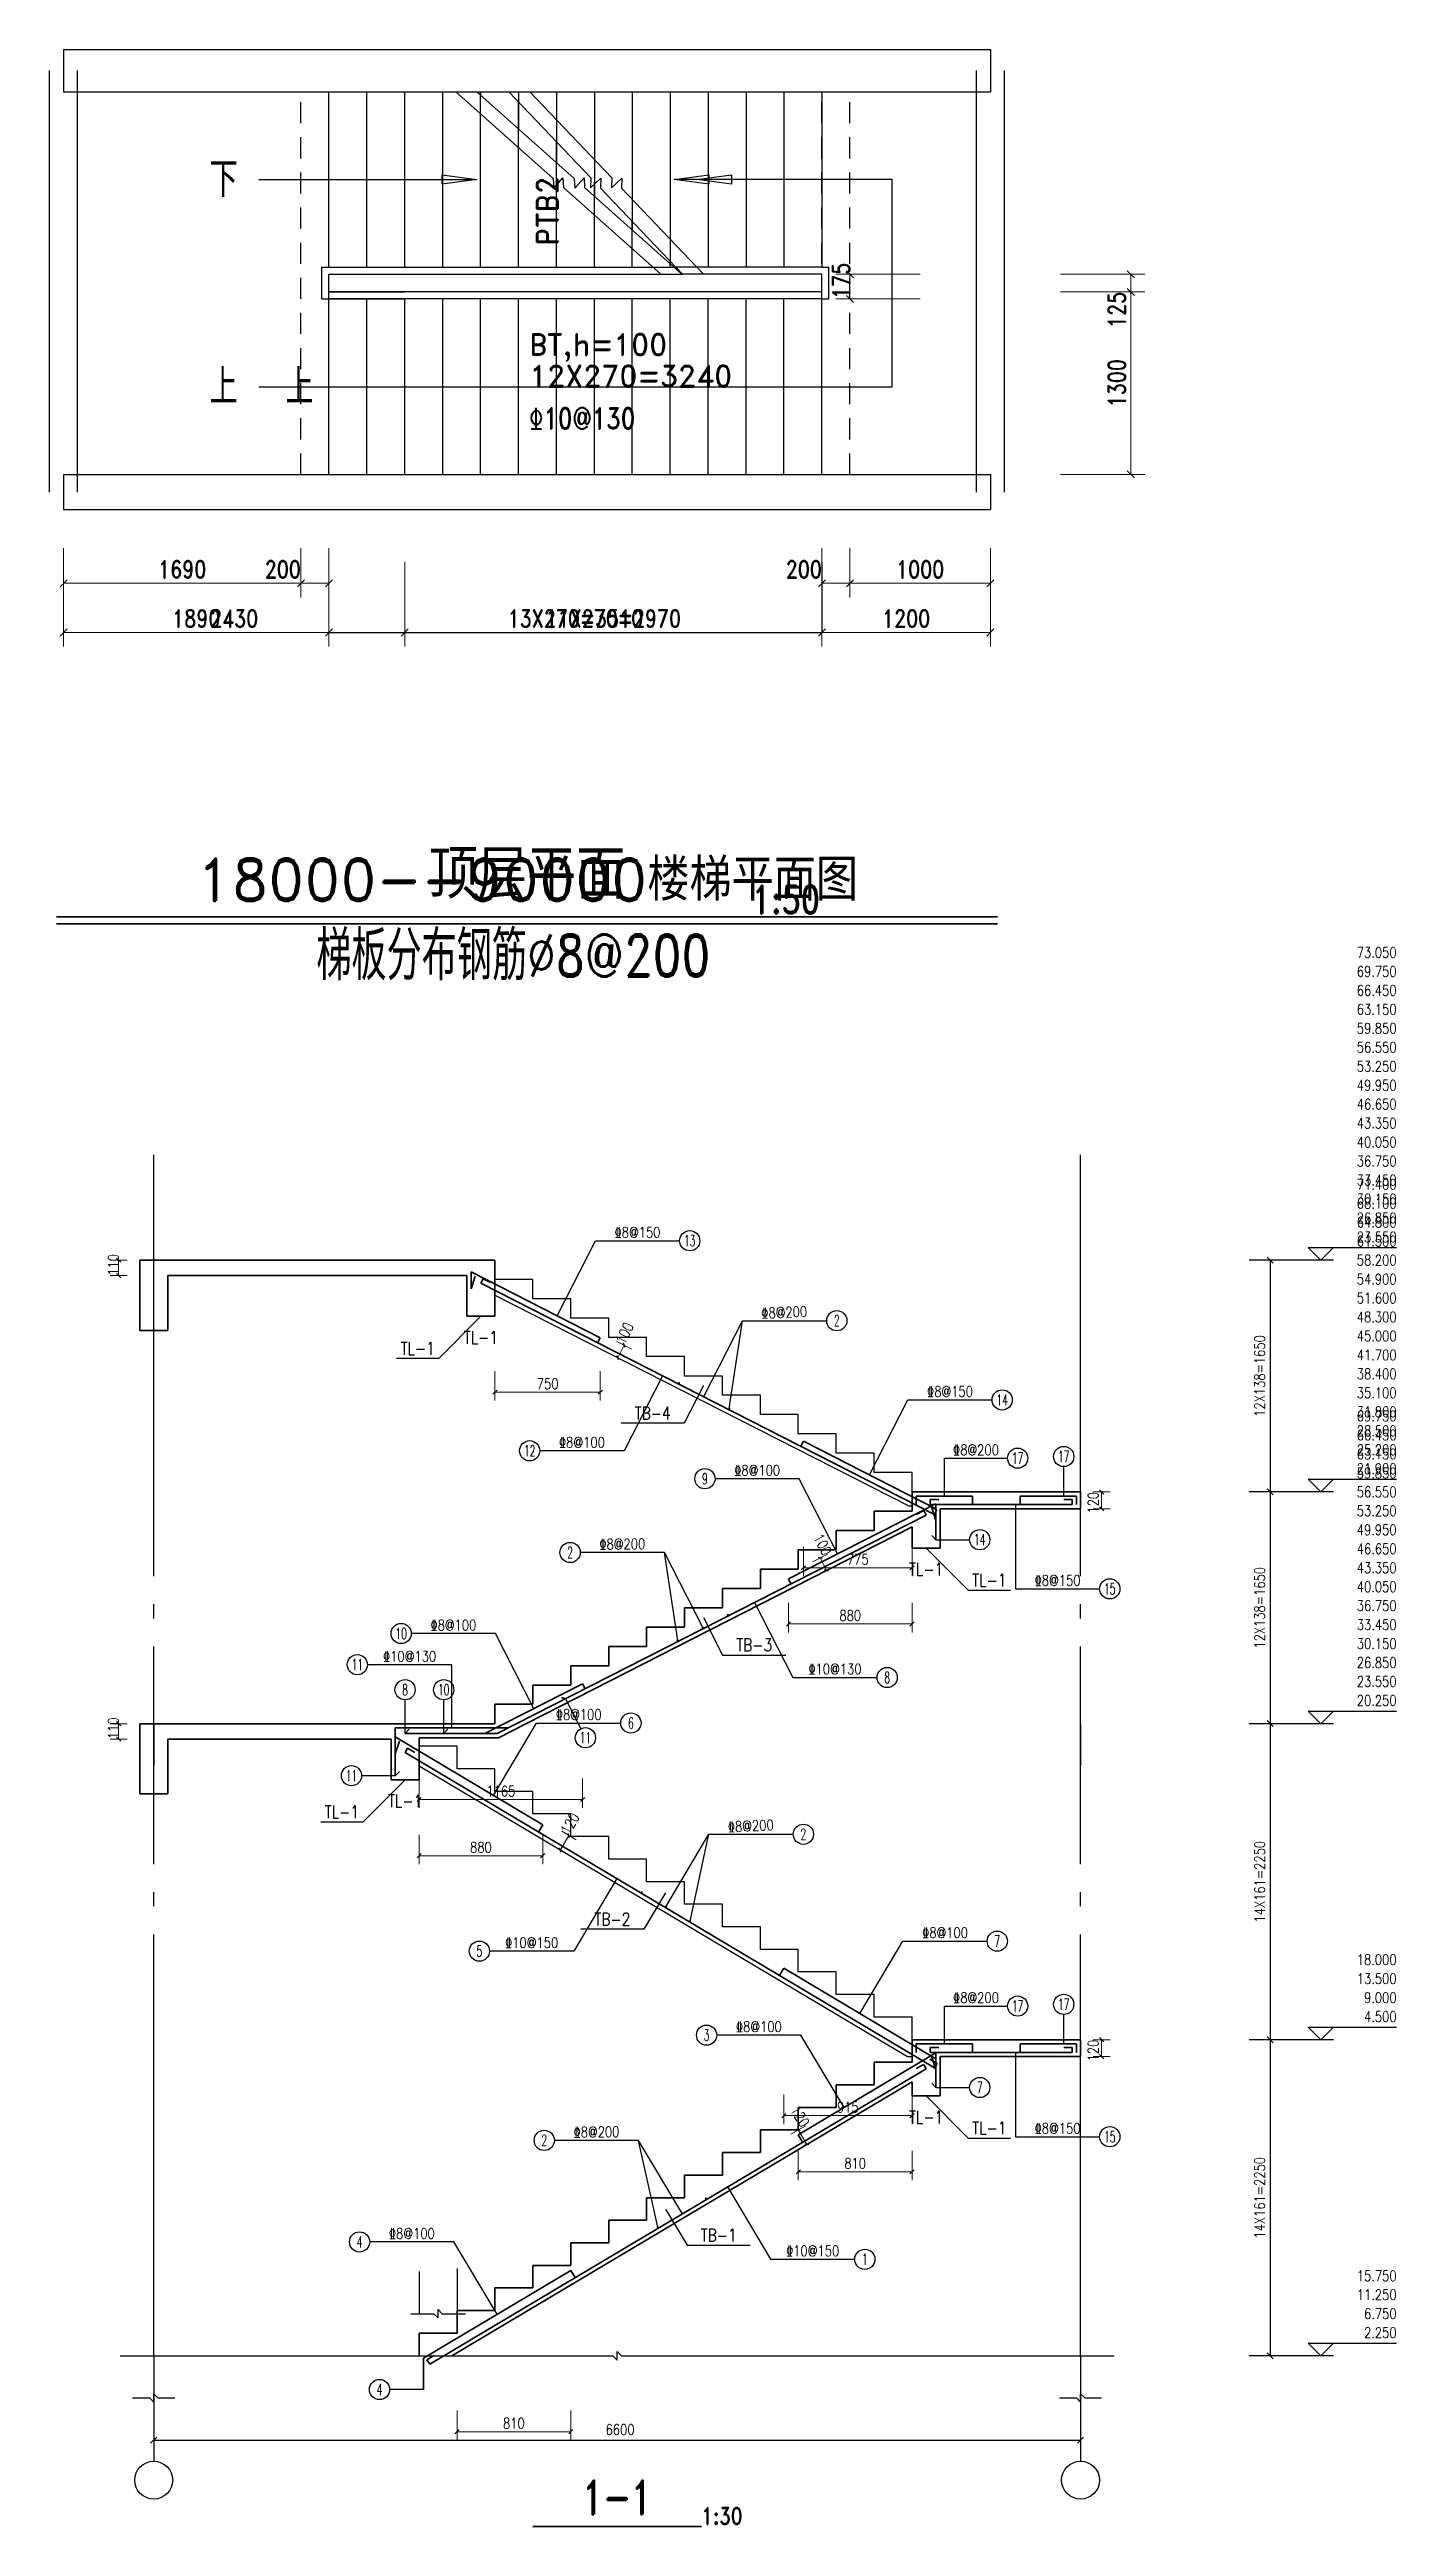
# Model space of a CAD drawing. Header units: millimetres. Extents: x -14156 to 29928, y -5971 to 19239.
# Drawn here: x 20336 to 29928, y 1270 to 18903 of the extents above; entities that cross this region are included whole.
import ezdxf
from ezdxf.enums import TextEntityAlignment as Align

# ---------------------------------------------------------------- set-up
doc = ezdxf.new("R2010")
doc.units = ezdxf.units.MM
doc.linetypes.add('线型3', pattern=[500, 150, -100, 150, -100])
for name, color, linetype, lineweight in [('中文说明', 9, 'Continuous', 60), ('名称', 9, 'Continuous', 25), ('墙', 3, 'Continuous', 25), ('尺寸线', 9, 'Continuous', 9), ('层301', 9, 'Continuous', 25), ('梁', 4, 'Continuous', 25), ('楼梯', 6, '线型3', 25), ('楼梯板', 4, 'Continuous', 25), ('注释符号', 7, 'Continuous', 25), ('轴线', 9, 'Continuous', 25), ('钢筋', 1, 'Continuous', 35), ('钢筋标注', 9, 'Continuous', 25)]:
    doc.layers.add(name, color=color, linetype=linetype, lineweight=lineweight)
doc.styles.add('hztxt', font='romand_pkpm', dxfattribs={"bigfont": 'hztxt'})

msp = doc.modelspace()

# ---------------------------------------------------------------- texts
at = {"layer": '中文说明', "color": 7, "style": 'hztxt', "width": 0.8}
for s, p in [('下', (21576, 17978)), ('下', (21576, 17978)), ('上', (21576, 16503)), ('上', (22116, 16503))]:
    msp.add_text(s, height=250, dxfattribs=at).set_placement(p, align=Align.MIDDLE_CENTER)
at = {"layer": '中文说明', "style": 'hztxt', "width": 0.8}
msp.add_text('%%13110@130', height=150, dxfattribs=at).set_placement((23751, 16278), align=Align.MIDDLE_LEFT)
at = {"layer": '中文说明', "color": 7, "style": 'hztxt'}
for s, height in [('顶层平面', 350), ('18000--90000楼梯平面图', 300)]:
    msp.add_text(s, height=height, dxfattribs=at).set_placement((23736, 12753), align=Align.BOTTOM_CENTER)
at = {"layer": '中文说明', "color": 7, "style": 'hztxt', "width": 0.8}
msp.add_text('1:50 ', height=200, dxfattribs=at).set_placement((25336, 12753))
at = {"layer": '中文说明', "color": 3, "style": 'hztxt', "width": 0.714286}
msp.add_text('梯板分布钢筋', height=350, dxfattribs=at).set_placement((23736, 12453), align=Align.MIDDLE_RIGHT)
at = {"layer": '中文说明', "color": 3, "style": 'hztxt', "width": 0.8}
msp.add_text('%%1298@200', height=300, dxfattribs=at).set_placement((23736, 12453), align=Align.MIDDLE_LEFT)
at = {"layer": '名称', "style": 'hztxt', "width": 0.8}
for s, p in [('TL-1', (22958, 9585, 0)), ('TB-4', (24631, 9124, 0)), ('TL-1', (27028, 7935, 0)), ('TB-3', (25354, 7474, 0)), ('TL-1', (22418, 6285, 0)), ('TB-2', (24344, 5522, 0)), ('TL-1', (27028, 4035, 0)), ('TB-1', (25101, 3272, 0))]:
    msp.add_text(s, height=90, dxfattribs=at).set_placement(p, align=Align.BOTTOM_CENTER)
for p in [(23408, 9735, 0), (26578, 8085, 0), (22868, 6435, 0), (26578, 4185, 0)]:
    msp.add_text('TL-1', height=90, dxfattribs=at).set_placement(p, align=Align.MIDDLE_CENTER)
at = {"layer": '尺寸线', "style": 'hztxt'}
msp.add_text('PTB2', height=150, rotation=90, dxfattribs=at).set_placement((23881, 17753), align=Align.MIDDLE_CENTER)
at = {"layer": '尺寸线', "style": 'hztxt', "width": 0.8}
for s, height, rotation, p in [('175', 125, 90, (26036, 17128)), ('175', 125, 90, (26036, 17128)), ('110', 75, 90, (20828, 10175, 0)), ('100', 75, 63.0122, (24429, 9679, 0)), ('110', 75, 90, (20828, 6875, 0)), ('120', 75, 59.2373, (24035, 6189, 0))]:
    msp.add_text(s, height=height, rotation=rotation, dxfattribs=at).set_placement(p)
for s, height, rotation, p in [('125', 125, 90, (28036, 17178)), ('125', 125, 90, (28036, 17178)), ('120', 75, 90, (27828, 8635, 0)), ('100', 75, -63.0121, (25823, 8165, 0)), ('120', 75, 90, (27828, 4735, 0)), ('120', 75, -59.2373, (25668, 4093, 0))]:
    msp.add_text(s, height=height, rotation=rotation, dxfattribs=at).set_placement(p, align=Align.BOTTOM_RIGHT)
msp.add_text('1300', height=125, rotation=90, dxfattribs=at).set_placement((27936, 16528), align=Align.MIDDLE_CENTER)
msp.add_text('1300', height=125, rotation=90, dxfattribs=at).set_placement((27936, 16528), align=Align.MIDDLE_CENTER)
for s, height, p in [('1690', 125, (21281, 15203)), ('1690', 125, (21281, 15203)), ('1000', 125, (26536, 15203)), ('1000', 125, (26536, 15203)), ('1890', 125, (21381, 14853)), ('2430', 125, (21651, 14853)), ('1200', 125, (26436, 14853)), ('1200', 125, (26436, 14853)), ('750', 75, (23883, 9405, 0)), ('775', 75, (26091, 8155, 0)), ('880', 75, (26038, 7755, 0)), ('1165', 75, (23550, 6505, 0)), ('880', 75, (23408, 6105, 0)), ('915', 75, (26021, 4255, 0)), ('810', 75, (26073, 3855, 0)), ('810', 75, (23643, 2005, 0))]:
    msp.add_text(s, height=height, dxfattribs=at).set_placement(p, align=Align.MIDDLE_CENTER)
for p in [(22126, 15103), (22126, 15103), (25836, 15103), (25836, 15103)]:
    msp.add_text('200', height=125, dxfattribs=at).set_placement(p, align=Align.BOTTOM_RIGHT)
for s, p in [('13X270=3510', (24081, 14753)), ('11X270=2970', (24351, 14753))]:
    msp.add_text(s, height=125, dxfattribs=at).set_placement(p, align=Align.BOTTOM_CENTER)
at = {"layer": '尺寸线', "color": 7, "style": 'hztxt', "width": 0.8}
for s, p in [('73.050', (29928, 12415, 0)), ('69.750', (29928, 12280, 0)), ('66.450', (29928, 12145, 0)), ('63.150', (29928, 12010, 0)), ('59.850', (29928, 11875, 0)), ('56.550', (29928, 11740, 0)), ('53.250', (29928, 11605, 0)), ('49.950', (29928, 11470, 0)), ('46.650', (29928, 11335, 0)), ('43.350', (29928, 11200, 0)), ('40.050', (29928, 11065, 0)), ('36.750', (29928, 10930, 0)), ('33.450', (29928, 10795, 0)), ('71.400', (29928, 10765, 0)), ('30.150', (29928, 10660, 0)), ('26.850', (29928, 10525, 0)), ('68.100', (29928, 10630, 0)), ('64.800', (29928, 10495, 0)), ('23.550', (29928, 10390, 0)), ('61.500', (29928, 10360, 0)), ('58.200', (29928, 10225, 0)), ('54.900', (29928, 10090, 0)), ('51.600', (29928, 9955, 0)), ('48.300', (29928, 9820, 0)), ('45.000', (29928, 9685, 0)), ('41.700', (29928, 9550, 0)), ('38.400', (29928, 9415, 0)), ('35.100', (29928, 9280, 0)), ('31.800', (29928, 9145, 0)), ('69.750', (29928, 9115, 0)), ('28.500', (29928, 9010, 0)), ('66.450', (29928, 8980, 0)), ('25.200', (29928, 8875, 0)), ('21.900', (29928, 8740, 0)), ('63.150', (29928, 8845, 0)), ('59.850', (29928, 8710, 0)), ('56.550', (29928, 8575, 0)), ('53.250', (29928, 8440, 0)), ('49.950', (29928, 8305, 0)), ('46.650', (29928, 8170, 0)), ('43.350', (29928, 8035, 0)), ('40.050', (29928, 7900, 0)), ('36.750', (29928, 7765, 0)), ('33.450', (29928, 7630, 0)), ('30.150', (29928, 7495, 0)), ('26.850', (29928, 7360, 0)), ('23.550', (29928, 7225, 0)), ('20.250', (29928, 7090, 0)), ('18.000', (29928, 5245, 0)), ('13.500', (29928, 5110, 0)), ('9.000', (29928, 4975, 0)), ('4.500', (29928, 4840, 0)), ('15.750', (29928, 2995, 0)), ('11.250', (29928, 2860, 0)), ('6.750', (29928, 2725, 0)), ('2.250', (29928, 2590, 0))]:
    msp.add_text(s, height=75, dxfattribs=at).set_placement(p, align=Align.BOTTOM_RIGHT)
at = {"layer": '尺寸线', "style": 'hztxt', "width": 0.8}
for s, p in [('12X138=1650', (29013, 9460, 0)), ('12X138=1650', (29013, 7810, 0)), ('14X161=2250', (29013, 5860, 0)), ('14X161=2250', (29013, 3610, 0))]:
    msp.add_text(s, height=75, rotation=90, dxfattribs=at).set_placement(p, align=Align.BOTTOM_CENTER)
at = {"layer": '层301', "style": 'hztxt'}
for s, p in [('BT,h=100', (23751, 16728)), ('12X270=3240', (23751, 16503))]:
    msp.add_text(s, height=150, dxfattribs=at).set_placement(p)
at = {"layer": '注释符号', "style": 'hztxt', "width": 0.75}
msp.add_text('1-1', height=240, dxfattribs=at).set_placement((24378, 1285, 0), align=Align.BOTTOM_CENTER)
msp.add_text('1-1', height=240, dxfattribs=at).set_placement((24378, 1285, 0), align=Align.BOTTOM_CENTER)
at = {"layer": '注释符号', "style": 'hztxt', "width": 0.8}
msp.add_text('1:30 ', height=120, dxfattribs=at).set_placement((24978, 1285, 0))
msp.add_text('1:30 ', height=120, dxfattribs=at).set_placement((24978, 1285, 0))
at = {"layer": '轴线', "style": 'hztxt', "width": 0.8}
msp.add_text(' 6600', height=75, dxfattribs=at).set_placement((24378, 1900, 0), align=Align.BOTTOM_CENTER)
msp.add_text(' 6600', height=75, dxfattribs=at).set_placement((24378, 1900, 0), align=Align.BOTTOM_CENTER)
at = {"layer": '钢筋标注', "style": 'hztxt', "width": 0.8}
for s, p in [('%%1328@150', (24523, 10423, 0)), ('%%1328@150', (26748, 9290, 0)), ('%%1328@100', (24127, 8928, 0)), ('%%1328@100', (25375, 8729, 0)), ('%%1328@200', (26933, 8875, 0)), ('%%1328@150', (27514, 7945, 0)), ('%%1328@100', (23212, 7627, 0)), ('%%13210@130', (22900, 7405, 0)), ('%%13210@130', (25929, 7314, 0)), ('%%1328@100', (24104, 6990, 0)), ('%%1328@100', (26713, 5437, 0)), ('%%13210@150', (23769, 5366, 0)), ('%%1328@200', (26933, 4975, 0)), ('%%1328@100', (25387, 4768, 0)), ('%%1328@150', (27514, 4045, 0)), ('%%1328@100', (22916, 3296, 0)), ('%%13210@150', (25770, 3172, 0))]:
    msp.add_text(s, height=75, dxfattribs=at).set_placement(p, align=Align.BOTTOM_CENTER)
at = {"layer": '钢筋标注', "style": 'hztxt', "width": 0.6}
for s, p in [('13', (24895, 10423, 0)), ('2', (25942, 9854, 0)), ('14', (27120, 9290, 0)), ('12', (23755, 8928, 0)), ('17', (27230, 8875, 0)), ('17', (27558, 8887, 0)), ('9', (25003, 8729, 0)), ('14', (26960, 8295, 0)), ('2', (24043, 8204, 0)), ('15', (27886, 7945, 0)), ('10', (22840, 7627, 0)), ('11', (22528, 7405, 0)), ('8', (22868, 7227, 0)), ('10', (23143, 7227, 0)), ('8', (26301, 7314, 0)), ('11', (24152, 6885, 0)), ('6', (24476, 6990, 0)), ('11', (22486, 6615, 0)), ('2', (25704, 6198, 0)), ('7', (27085, 5437, 0)), ('5', (23397, 5366, 0)), ('17', (27230, 4975, 0)), ('17', (27558, 4987, 0)), ('3', (25015, 4768, 0)), ('7', (26960, 4395, 0)), ('2', (23859, 4019, 0)), ('15', (27886, 4045, 0)), ('4', (22544, 3296, 0)), ('1', (26142, 3172, 0)), ('4', (22686, 2245, 0))]:
    msp.add_text(s, height=79.2, dxfattribs=at).set_placement(p, align=Align.MIDDLE_CENTER)
at = {"layer": '钢筋标注', "style": 'hztxt', "width": 0.8}
for rotation, p in [(2.6706, (25570, 9854, 0)), (0.471, (24415, 8204, 0)), (2.6047, (25332, 6198, 0)), (0.5369, (24231, 4019, 0))]:
    msp.add_text('%%1328@200', height=75, rotation=rotation, dxfattribs=at).set_placement(p, align=Align.BOTTOM_CENTER)

# ---------------------------------------------------------------- linework, layer by layer
at = {"layer": '中文说明', "color": 7, "lineweight": 35}
for p, q in [((20386, 12728), (27086, 12728)), ((22136, 12728), (25336, 12728)), ((20386, 12678), (27086, 12678))]:
    msp.add_line(p, q, dxfattribs=at)
at = {"layer": '中文说明', "lineweight": 25}
msp.add_lwpolyline([(22908, 2785), (23073, 2785), (23103, 2755), (23103, 2815), (23133, 2785), (23298, 2785)], dxfattribs=at)
at = {"layer": '名称'}
for p, q in [((23408, 9885, 0), (23108, 9585, 0)), ((23108, 9585, 0), (22808, 9585, 0)), ((24993, 9392, 0), (24856, 9124, 0)), ((24856, 9124, 0), (24406, 9124, 0)), ((26578, 8235, 0), (26878, 7935, 0)), ((26878, 7935, 0), (27178, 7935, 0)), ((24993, 7742, 0), (25129, 7474, 0)), ((25129, 7474, 0), (25579, 7474, 0)), ((22868, 6585, 0), (22568, 6285, 0)), ((22568, 6285, 0), (22268, 6285, 0)), ((24723, 5780, 0), (24569, 5522, 0)), ((24569, 5522, 0), (24119, 5522, 0)), ((26578, 4335, 0), (26878, 4035, 0)), ((26878, 4035, 0), (27178, 4035, 0)), ((24723, 3530, 0), (24876, 3272, 0)), ((24876, 3272, 0), (25326, 3272, 0))]:
    msp.add_line(p, q, dxfattribs=at)
at = {"layer": '墙'}
for p, q in [((20436, 18903), (20436, 18603)), ((20436, 18903), (20436, 18603)), ((27036, 18903), (27036, 18603)), ((27036, 18903), (27036, 18603)), ((20436, 15878), (20436, 15628)), ((20436, 15878), (20436, 15628)), ((27036, 15878), (27036, 15628)), ((27036, 15878), (27036, 15628))]:
    msp.add_line(p, q, dxfattribs=at)
at = {"layer": '墙', "color": 2}
for p, q in [((21078, 6985, 0), (21078, 6685, 0)), ((21078, 6985, 0), (21078, 6685, 0)), ((21078, 6985, 0), (21078, 6685, 0)), ((21078, 6985, 0), (21078, 6685, 0)), ((27678, 6985, 0), (27678, 6685, 0)), ((27678, 6985, 0), (27678, 6685, 0)), ((27678, 6985, 0), (27678, 6685, 0)), ((27678, 6985, 0), (27678, 6685, 0)), ((21078, 2485, 0), (21078, 2185, 0)), ((21078, 2485, 0), (21078, 2185, 0)), ((21078, 2485, 0), (21078, 2185, 0)), ((21078, 2485, 0), (21078, 2185, 0)), ((27678, 2485, 0), (27678, 2185, 0)), ((27678, 2485, 0), (27678, 2185, 0)), ((27678, 2485, 0), (27678, 2185, 0)), ((27678, 2485, 0), (27678, 2185, 0))]:
    msp.add_line(p, q, dxfattribs=at)
at = {"layer": '墙'}
for points in [[(20436, 18903), (27036, 18903)], [(20436, 18903), (27036, 18903)], [(20436, 18603), (27036, 18603)], [(20436, 18603), (27036, 18603)], [(20436, 15878), (27036, 15878)], [(20436, 15878), (27036, 15878)], [(20436, 15628), (27036, 15628)], [(20436, 15628), (27036, 15628)]]:
    msp.add_lwpolyline(points, dxfattribs=at)
at = {"layer": '墙', "color": 9}
for points in [[(20838, 2485), (24348, 2485), (24378, 2455), (24378, 2515), (24408, 2485), (27918, 2485)], [(20928, 2185), (21048, 2185), (21078, 2155), (21078, 2215), (21108, 2185), (21228, 2185)], [(27528, 2185), (27648, 2185), (27678, 2155), (27678, 2215), (27708, 2185), (27828, 2185)]]:
    msp.add_lwpolyline(points, dxfattribs=at)
at = {"layer": '尺寸线'}
for p, q in [((26536, 17303), (25936, 17303)), ((26536, 17303), (25936, 17303)), ((26036, 17128), (26036, 17303)), ((26036, 17128), (26036, 17303)), ((27536, 17303), (28136, 17303)), ((27536, 17303), (28136, 17303)), ((28036, 17303), (28036, 17178)), ((28036, 17303), (28036, 17178)), ((26536, 17128), (25936, 17128)), ((26536, 17128), (25936, 17128)), ((27536, 17178), (28136, 17178)), ((27536, 17178), (28136, 17178)), ((27536, 17178), (28136, 17178)), ((27536, 17178), (28136, 17178)), ((28036, 17178), (28036, 15878)), ((28036, 17178), (28036, 15878)), ((27536, 15878), (28136, 15878)), ((27536, 15878), (28136, 15878)), ((20436, 15353), (20436, 15003)), ((20436, 15353), (20436, 15003)), ((22126, 15353), (22126, 15003)), ((22126, 15353), (22126, 15003)), ((22126, 15353), (22126, 15003)), ((22126, 15353), (22126, 15003)), ((22326, 15353), (22326, 15003)), ((22326, 15353), (22326, 15003)), ((25836, 15353), (25836, 15003)), ((25836, 15353), (25836, 15003)), ((26036, 15353), (26036, 15003)), ((26036, 15353), (26036, 15003)), ((26036, 15353), (26036, 15003)), ((26036, 15353), (26036, 15003)), ((27036, 15353), (27036, 15003)), ((27036, 15353), (27036, 15003)), ((20436, 15253), (20436, 14653)), ((20436, 15253), (20436, 14653)), ((22326, 15253), (22326, 14653)), ((22866, 15253), (22866, 14653)), ((25836, 15253), (25836, 14653)), ((25836, 15253), (25836, 14653)), ((27036, 15253), (27036, 14653)), ((27036, 15253), (27036, 14653)), ((22126, 15103), (20436, 15103)), ((22126, 15103), (20436, 15103)), ((22326, 15103), (22126, 15103)), ((22326, 15103), (22126, 15103)), ((26036, 15103), (25836, 15103)), ((26036, 15103), (25836, 15103)), ((27036, 15103), (26036, 15103)), ((27036, 15103), (26036, 15103)), ((22866, 14753), (20436, 14753)), ((22326, 14753), (20436, 14753)), ((27036, 14753), (25836, 14753)), ((27036, 14753), (25836, 14753)), ((20888, 10285, 0), (20768, 10285, 0)), ((20828, 10175, 0), (20828, 10285, 0)), ((20888, 10175, 0), (20768, 10175, 0)), ((24376, 9706, 0), (24483, 9651, 0)), ((24330, 9617, 0), (24437, 9562, 0)), ((24429, 9679, 0), (24384, 9589, 0)), ((23508, 9495, 0), (23508, 9285, 0)), ((24258, 9345, 0), (23508, 9345, 0)), ((24258, 9495, 0), (24258, 9285, 0)), ((27768, 8635, 0), (27888, 8635, 0)), ((27768, 8515, 0), (27888, 8515, 0)), ((27828, 8635, 0), (27828, 8515, 0)), ((25704, 8245, 0), (25704, 8035, 0)), ((25770, 8137, 0), (25877, 8192, 0)), ((25823, 8165, 0), (25869, 8076, 0)), ((26478, 8245, 0), (26478, 8035, 0)), ((26478, 8095, 0), (25704, 8095, 0)), ((25815, 8048, 0), (25922, 8103, 0)), ((25598, 7845, 0), (25598, 7635, 0)), ((26478, 7845, 0), (26478, 7635, 0)), ((26478, 7695, 0), (25598, 7695, 0)), ((20888, 6985, 0), (20768, 6985, 0)), ((20828, 6875, 0), (20828, 6985, 0)), ((20888, 6875, 0), (20768, 6875, 0)), ((22968, 6595, 0), (22968, 6385, 0)), ((24132, 6595, 0), (24132, 6385, 0)), ((24132, 6445, 0), (22968, 6445, 0)), ((22968, 6195, 0), (22968, 5985, 0)), ((23848, 6195, 0), (23848, 5985, 0)), ((24035, 6189, 0), (23974, 6086, 0)), ((23984, 6220, 0), (24087, 6158, 0)), ((23848, 6045, 0), (22968, 6045, 0)), ((23922, 6117, 0), (24026, 6055, 0)), ((27768, 4735, 0), (27888, 4735, 0)), ((27768, 4615, 0), (27888, 4615, 0)), ((27828, 4735, 0), (27828, 4615, 0)), ((25565, 4345, 0), (25565, 4135, 0)), ((26478, 4345, 0), (26478, 4135, 0)), ((26478, 4195, 0), (25565, 4195, 0)), ((25616, 4062, 0), (25719, 4123, 0)), ((25668, 4093, 0), (25729, 3989, 0)), ((25668, 3945, 0), (25668, 3735, 0)), ((25677, 3959, 0), (25781, 4020, 0)), ((26478, 3945, 0), (26478, 3735, 0)), ((26478, 3795, 0), (25668, 3795, 0)), ((23238, 2095, 0), (23238, 1885, 0)), ((24048, 1945, 0), (23238, 1945, 0)), ((24048, 2095, 0), (24048, 1885, 0))]:
    msp.add_line(p, q, dxfattribs=at)
at = {"layer": '尺寸线', "lineweight": 25}
for p, q in [((26011, 17328), (26061, 17278)), ((26011, 17328), (26061, 17278)), ((28011, 17328), (28061, 17278)), ((28011, 17328), (28061, 17278)), ((26011, 17153), (26061, 17103)), ((26011, 17153), (26061, 17103)), ((28011, 17203), (28061, 17153)), ((28011, 17203), (28061, 17153)), ((28011, 17203), (28061, 17153)), ((28011, 17203), (28061, 17153)), ((28011, 15903), (28061, 15853)), ((28011, 15903), (28061, 15853)), ((25836, 15253), (25836, 14753)), ((25836, 15253), (25836, 14753)), ((20411, 15078), (20461, 15128)), ((20411, 15078), (20461, 15128)), ((22101, 15078), (22151, 15128)), ((22101, 15078), (22151, 15128)), ((22101, 15078), (22151, 15128)), ((22101, 15078), (22151, 15128)), ((22301, 15078), (22351, 15128)), ((22301, 15078), (22351, 15128)), ((25811, 15078), (25861, 15128)), ((25811, 15078), (25861, 15128)), ((26011, 15078), (26061, 15128)), ((26011, 15078), (26061, 15128)), ((26011, 15078), (26061, 15128)), ((26011, 15078), (26061, 15128)), ((27011, 15078), (27061, 15128)), ((27011, 15078), (27061, 15128)), ((20411, 14728), (20461, 14778)), ((20411, 14728), (20461, 14778)), ((22301, 14728), (22351, 14778)), ((22326, 14753), (25836, 14753)), ((22841, 14728), (22891, 14778)), ((22866, 14753), (25836, 14753)), ((25811, 14728), (25861, 14778)), ((25811, 14728), (25861, 14778)), ((27011, 14728), (27061, 14778)), ((27011, 14728), (27061, 14778)), ((20813, 10300, 0), (20843, 10270, 0)), ((29478, 10285, 0), (28878, 10285, 0)), ((29049, 10264, 0), (29006, 10307, 0)), ((29028, 10285, 0), (29028, 8635, 0)), ((20813, 10190, 0), (20843, 10160, 0)), ((24388, 9575, 0), (24379, 9604, 0)), ((24434, 9664, 0), (24424, 9693, 0)), ((23493, 9330, 0), (23523, 9360, 0)), ((24243, 9330, 0), (24273, 9360, 0)), ((27813, 8650, 0), (27843, 8620, 0)), ((29049, 8614, 0), (29006, 8657, 0)), ((27813, 8530, 0), (27843, 8500, 0)), ((29478, 8635, 0), (28878, 8635, 0)), ((29028, 8635, 0), (29028, 6985, 0)), ((25838, 8160, 0), (25809, 8169, 0)), ((25689, 8080, 0), (25719, 8110, 0)), ((25883, 8071, 0), (25854, 8080, 0)), ((26463, 8080, 0), (26493, 8110, 0)), ((25583, 7680, 0), (25613, 7710, 0)), ((26463, 7680, 0), (26493, 7710, 0)), ((20813, 7000, 0), (20843, 6970, 0)), ((20813, 6890, 0), (20843, 6860, 0)), ((29478, 6985, 0), (28878, 6985, 0)), ((29478, 6985, 0), (28878, 6985, 0)), ((29049, 6964, 0), (29006, 7007, 0)), ((29049, 6964, 0), (29006, 7007, 0)), ((29028, 6985, 0), (29028, 4735, 0)), ((22953, 6430, 0), (22983, 6460, 0)), ((24117, 6430, 0), (24147, 6460, 0)), ((24039, 6175, 0), (24032, 6204, 0)), ((22953, 6030, 0), (22983, 6060, 0)), ((23833, 6030, 0), (23863, 6060, 0)), ((23978, 6071, 0), (23970, 6101, 0)), ((27813, 4750, 0), (27843, 4720, 0)), ((27813, 4630, 0), (27843, 4600, 0)), ((29478, 4735, 0), (28878, 4735, 0)), ((29049, 4714, 0), (29006, 4757, 0)), ((29028, 4735, 0), (29028, 2485, 0)), ((25550, 4180, 0), (25580, 4210, 0)), ((25682, 4089, 0), (25653, 4096, 0)), ((26463, 4180, 0), (26493, 4210, 0)), ((25744, 3986, 0), (25714, 3993, 0)), ((25653, 3780, 0), (25683, 3810, 0)), ((26463, 3780, 0), (26493, 3810, 0)), ((29478, 2485, 0), (28878, 2485, 0)), ((29049, 2464, 0), (29006, 2507, 0)), ((23223, 1930, 0), (23253, 1960, 0)), ((24033, 1930, 0), (24063, 1960, 0))]:
    msp.add_line(p, q, dxfattribs=at)
at = {"layer": '尺寸线', "color": 7, "lineweight": 25}
for p, q in [((29388, 10285, 0), (29298, 10375, 0)), ((29298, 10375, 0), (29928, 10375, 0)), ((29478, 10375, 0), (29388, 10285, 0)), ((29388, 8635, 0), (29298, 8725, 0)), ((29298, 8725, 0), (29928, 8725, 0)), ((29478, 8725, 0), (29388, 8635, 0)), ((29388, 6985, 0), (29298, 7075, 0)), ((29298, 7075, 0), (29928, 7075, 0)), ((29478, 7075, 0), (29388, 6985, 0)), ((29388, 4735, 0), (29298, 4825, 0)), ((29298, 4825, 0), (29928, 4825, 0)), ((29478, 4825, 0), (29388, 4735, 0)), ((29388, 2485, 0), (29298, 2575, 0)), ((29298, 2575, 0), (29928, 2575, 0)), ((29478, 2575, 0), (29388, 2485, 0))]:
    msp.add_line(p, q, dxfattribs=at)
at = {"layer": '梁'}
for p, q in [((20336, 15753), (20336, 18753)), ((20336, 15753), (20336, 18753)), ((20536, 15753), (20536, 18753)), ((20536, 15753), (20536, 18753)), ((26936, 15753), (26936, 18753)), ((26936, 15753), (26936, 18753)), ((27136, 15753), (27136, 18753)), ((27136, 15753), (27136, 18753))]:
    msp.add_line(p, q, dxfattribs=at)
at = {"layer": '楼梯'}
for p, q in [((22126, 15878), (22126, 18603)), ((22126, 15878), (22126, 18603)), ((22326, 15878), (22326, 18603)), ((22326, 15878), (22326, 18603)), ((25836, 15878), (25836, 18603)), ((25836, 15878), (25836, 18603)), ((26036, 15878), (26036, 18603)), ((26036, 15878), (26036, 18603))]:
    msp.add_line(p, q, dxfattribs=at)
at = {"layer": '楼梯板'}
for p, q in [((22326, 17353), (22326, 18603)), ((22326, 17353), (22326, 18603)), ((22596, 17353), (22596, 18603)), ((22596, 17353), (22596, 18603)), ((22866, 17353), (22866, 18603)), ((22866, 17353), (22866, 18603)), ((23136, 17353), (23136, 18603)), ((23136, 17353), (23136, 18603)), ((23406, 17353), (23406, 18603)), ((23406, 18603), (23406, 18579)), ((23676, 18603), (23676, 18339)), ((23676, 17353), (23676, 18530)), ((23946, 18603), (23946, 18404)), ((23946, 18603), (23946, 18098)), ((24216, 18603), (24216, 18120)), ((24216, 18603), (24216, 17858)), ((24486, 18603), (24486, 17836)), ((24486, 18603), (24486, 17617)), ((24756, 18603), (24756, 17552)), ((24756, 18603), (24756, 17377)), ((25026, 18603), (25026, 17353)), ((25026, 18603), (25026, 17353)), ((25296, 18603), (25296, 17353)), ((25296, 18603), (25296, 17353)), ((25566, 18603), (25566, 17353)), ((25566, 18603), (25566, 17353)), ((25836, 18603), (25836, 17353)), ((25836, 18603), (25836, 17353)), ((23406, 17353), (23406, 18445)), ((23676, 17353), (23676, 18205)), ((23946, 17353), (23946, 18246)), ((23946, 17353), (23946, 17965)), ((24216, 17353), (24216, 17962)), ((24216, 17353), (24216, 17724)), ((24486, 17353), (24486, 17678)), ((24486, 17353), (24486, 17484)), ((22276, 17128), (22276, 17353)), ((22276, 17353), (22326, 17353)), ((22276, 17128), (22276, 17353)), ((22276, 17353), (22326, 17353)), ((22326, 17353), (24795, 17353)), ((22326, 17353), (24633, 17353)), ((22326, 17303), (24843, 17303)), ((22326, 17178), (22326, 17303)), ((22326, 17303), (22326, 17303)), ((22326, 17303), (24689, 17303)), ((22326, 17178), (22326, 17303)), ((22326, 17303), (22326, 17303)), ((24756, 17353), (24756, 17394)), ((25836, 17353), (24783, 17353)), ((25836, 17303), (24839, 17303)), ((25836, 17353), (24945, 17353)), ((25836, 17303), (24993, 17303)), ((25836, 17353), (25886, 17353)), ((25836, 17353), (25886, 17353)), ((25836, 17178), (25836, 17303)), ((25836, 17303), (25836, 17303)), ((25836, 17178), (25836, 17303)), ((25836, 17303), (25836, 17303)), ((25886, 17128), (25886, 17353)), ((25886, 17128), (25886, 17353)), ((22276, 17128), (22866, 17128)), ((22276, 17128), (22326, 17128)), ((22326, 17178), (22866, 17178)), ((25836, 17178), (22326, 17178)), ((22326, 17178), (22326, 17178)), ((22326, 15878), (22326, 17128)), ((25836, 17128), (22326, 17128)), ((22596, 15878), (22596, 17128)), ((25836, 17178), (22866, 17178)), ((22866, 15878), (22866, 17128)), ((25836, 17128), (22866, 17128)), ((22866, 15878), (22866, 17128)), ((23136, 15878), (23136, 17128)), ((23136, 15878), (23136, 17128)), ((23406, 15878), (23406, 17128)), ((23406, 15878), (23406, 17128)), ((23676, 15878), (23676, 17128)), ((23676, 15878), (23676, 17128)), ((23946, 15878), (23946, 17128)), ((23946, 15878), (23946, 17128)), ((24216, 15878), (24216, 17128)), ((24216, 15878), (24216, 17128)), ((24486, 15878), (24486, 17128)), ((24486, 15878), (24486, 17128)), ((24756, 15878), (24756, 17128)), ((24756, 15878), (24756, 17128)), ((25026, 15878), (25026, 17128)), ((25026, 15878), (25026, 17128)), ((25296, 15878), (25296, 17128)), ((25296, 15878), (25296, 17128)), ((25566, 15878), (25566, 17128)), ((25566, 15878), (25566, 17128)), ((25836, 17178), (25836, 17178)), ((25836, 17178), (25836, 17178)), ((25836, 15878), (25836, 17128)), ((25836, 17128), (25886, 17128)), ((25836, 15878), (25836, 17128)), ((25836, 17128), (25886, 17128)), ((22968, 3085, 0), (22968, 2785, 0)), ((23238, 3106, 0), (23238, 2785, 0))]:
    msp.add_line(p, q, dxfattribs=at)
at = {"layer": '楼梯板', "color": 9}
for p, q in [((21826, 17978), (23379, 17978)), ((21826, 17978), (23379, 17978)), ((26336, 17978), (24783, 17978)), ((26336, 17978), (24945, 17978)), ((26336, 16503), (26336, 17978)), ((26336, 16503), (26336, 17978)), ((21826, 16503), (26336, 16503)), ((22366, 16503), (26336, 16503))]:
    msp.add_line(p, q, dxfattribs=at)
at = {"layer": '楼梯板', "lineweight": 35}
for p, q in [((23508, 10285, 0), (20978, 10285, 0)), ((20978, 10285, 0), (20978, 10175, 0)), ((23508, 10036, 0), (23508, 10285, 0)), ((20978, 10175, 0), (20978, 9785, 0)), ((21178, 9785, 0), (21178, 10175, 0)), ((21178, 10175, 0), (23308, 10175, 0)), ((23308, 10175, 0), (23308, 9885, 0)), ((23308, 9885, 0), (23508, 9885, 0)), ((23508, 9885, 0), (23508, 10036, 0)), ((20978, 9785, 0), (21178, 9785, 0)), ((26208, 8360, 0), (26208, 8498, 0)), ((26208, 8498, 0), (26478, 8498, 0)), ((26478, 8498, 0), (26478, 8635, 0)), ((26478, 8635, 0), (27678, 8635, 0)), ((27678, 8515, 0), (26678, 8515, 0)), ((26678, 8515, 0), (26678, 8235, 0)), ((27678, 8635, 0), (27678, 8515, 0)), ((27678, 8515, 0), (27678, 8515, 0)), ((27678, 8515, 0), (27678, 8515, 0)), ((27678, 8515, 0), (27678, 8515, 0)), ((26478, 8386, 0), (23728, 6985, 0)), ((25938, 8223, 0), (25938, 8360, 0)), ((25938, 8360, 0), (26208, 8360, 0)), ((26478, 8235, 0), (26478, 8386, 0)), ((26478, 8386, 0), (26478, 8386, 0)), ((25668, 8085, 0), (25668, 8223, 0)), ((25668, 8223, 0), (25938, 8223, 0)), ((26678, 8235, 0), (26478, 8235, 0)), ((25128, 7810, 0), (25128, 7948, 0)), ((25128, 7948, 0), (25398, 7948, 0)), ((25398, 7948, 0), (25398, 8085, 0)), ((25398, 8085, 0), (25668, 8085, 0)), ((24858, 7673, 0), (24858, 7810, 0)), ((24858, 7810, 0), (25128, 7810, 0)), ((24588, 7535, 0), (24588, 7673, 0)), ((24588, 7673, 0), (24858, 7673, 0)), ((24318, 7398, 0), (24318, 7535, 0)), ((24318, 7535, 0), (24588, 7535, 0)), ((23778, 7123, 0), (23778, 7260, 0)), ((23778, 7260, 0), (24048, 7260, 0)), ((24048, 7260, 0), (24048, 7398, 0)), ((24048, 7398, 0), (24318, 7398, 0)), ((23508, 6985, 0), (23508, 7123, 0)), ((23508, 7123, 0), (23778, 7123, 0)), ((20978, 6485, 0), (20978, 6985, 0)), ((20978, 6985, 0), (23508, 6985, 0)), ((23532, 6885, 0), (22968, 6885, 0)), ((22968, 6885, 0), (22968, 6585, 0)), ((23728, 6985, 0), (23532, 6885, 0)), ((22768, 6875, 0), (21178, 6875, 0)), ((21178, 6875, 0), (21178, 6485, 0)), ((22768, 6585, 0), (22768, 6875, 0)), ((22968, 6585, 0), (22768, 6585, 0)), ((21178, 6485, 0), (20978, 6485, 0)), ((26478, 4575, 0), (26478, 4735, 0)), ((26478, 4735, 0), (27678, 4735, 0)), ((27678, 4615, 0), (26678, 4615, 0)), ((26678, 4615, 0), (26678, 4335, 0)), ((27678, 4735, 0), (27678, 4615, 0)), ((27678, 4615, 0), (27678, 4615, 0)), ((27678, 4615, 0), (27678, 4615, 0)), ((27678, 4615, 0), (27678, 4615, 0)), ((26478, 4435, 0), (23202, 2485, 0)), ((25938, 4253, 0), (25938, 4414, 0)), ((25938, 4414, 0), (26208, 4414, 0)), ((26208, 4414, 0), (26208, 4575, 0)), ((26208, 4575, 0), (26478, 4575, 0)), ((26478, 4335, 0), (26478, 4435, 0)), ((26478, 4435, 0), (26478, 4435, 0)), ((25668, 4093, 0), (25668, 4253, 0)), ((25668, 4253, 0), (25938, 4253, 0)), ((26678, 4335, 0), (26478, 4335, 0)), ((25398, 3932, 0), (25398, 4093, 0)), ((25398, 4093, 0), (25668, 4093, 0)), ((25128, 3771, 0), (25128, 3932, 0)), ((25128, 3932, 0), (25398, 3932, 0)), ((24858, 3610, 0), (24858, 3771, 0)), ((24858, 3771, 0), (25128, 3771, 0)), ((24588, 3450, 0), (24588, 3610, 0)), ((24588, 3610, 0), (24858, 3610, 0)), ((24318, 3289, 0), (24318, 3450, 0)), ((24318, 3450, 0), (24588, 3450, 0)), ((24048, 3128, 0), (24048, 3289, 0)), ((24048, 3289, 0), (24318, 3289, 0)), ((23778, 2968, 0), (23778, 3128, 0)), ((23778, 3128, 0), (24048, 3128, 0)), ((23508, 2807, 0), (23508, 2968, 0)), ((23508, 2968, 0), (23778, 2968, 0)), ((22968, 2485, 0), (22968, 2646, 0)), ((22968, 2646, 0), (23238, 2646, 0)), ((23238, 2646, 0), (23238, 2807, 0)), ((23238, 2807, 0), (23508, 2807, 0)), ((23202, 2485, 0), (23202, 2485, 0))]:
    msp.add_line(p, q, dxfattribs=at)
at = {"layer": '楼梯板', "color": 134}
for p, q in [((23508, 10148, 0), (23508, 10285, 0)), ((23508, 10285, 0), (23508, 10285, 0)), ((23778, 10148, 0), (23508, 10148, 0)), ((23778, 10010, 0), (23778, 10148, 0)), ((23508, 10036, 0), (23508, 10036, 0)), ((23508, 10036, 0), (26454, 8535, 0)), ((24048, 10010, 0), (23778, 10010, 0)), ((24048, 9873, 0), (24048, 10010, 0)), ((24318, 9873, 0), (24048, 9873, 0)), ((24318, 9735, 0), (24318, 9873, 0)), ((24588, 9735, 0), (24318, 9735, 0)), ((24588, 9598, 0), (24588, 9735, 0)), ((24858, 9598, 0), (24588, 9598, 0)), ((24858, 9460, 0), (24858, 9598, 0)), ((25128, 9460, 0), (24858, 9460, 0)), ((25128, 9323, 0), (25128, 9460, 0)), ((25398, 9323, 0), (25128, 9323, 0)), ((25398, 9185, 0), (25398, 9323, 0)), ((25668, 9185, 0), (25398, 9185, 0)), ((25668, 9048, 0), (25668, 9185, 0)), ((25938, 9048, 0), (25668, 9048, 0)), ((25938, 8910, 0), (25938, 9048, 0)), ((26208, 8910, 0), (25938, 8910, 0)), ((26208, 8773, 0), (26208, 8910, 0)), ((26478, 8773, 0), (26208, 8773, 0)), ((26478, 8635, 0), (26478, 8773, 0)), ((26454, 8535, 0), (26478, 8535, 0)), ((26478, 8635, 0), (26478, 8635, 0)), ((26478, 8635, 0), (26478, 8635, 0)), ((22968, 6825, 0), (22968, 6885, 0)), ((23238, 6825, 0), (22968, 6825, 0)), ((23238, 6664, 0), (23238, 6825, 0)), ((22968, 6685, 0), (26445, 4615, 0)), ((23508, 6664, 0), (23238, 6664, 0)), ((23508, 6503, 0), (23508, 6664, 0)), ((23778, 6503, 0), (23508, 6503, 0)), ((23778, 6343, 0), (23778, 6503, 0)), ((24048, 6343, 0), (23778, 6343, 0)), ((24048, 6182, 0), (24048, 6343, 0)), ((24318, 6182, 0), (24048, 6182, 0)), ((24318, 6021, 0), (24318, 6182, 0)), ((24588, 6021, 0), (24318, 6021, 0)), ((24588, 5860, 0), (24588, 6021, 0)), ((24858, 5860, 0), (24588, 5860, 0)), ((24858, 5700, 0), (24858, 5860, 0)), ((25128, 5700, 0), (24858, 5700, 0)), ((25128, 5539, 0), (25128, 5700, 0)), ((25398, 5539, 0), (25128, 5539, 0)), ((25398, 5378, 0), (25398, 5539, 0)), ((25668, 5378, 0), (25398, 5378, 0)), ((25668, 5218, 0), (25668, 5378, 0)), ((25938, 5218, 0), (25668, 5218, 0)), ((25938, 5057, 0), (25938, 5218, 0)), ((26208, 5057, 0), (25938, 5057, 0)), ((26208, 4896, 0), (26208, 5057, 0)), ((26478, 4896, 0), (26208, 4896, 0)), ((26478, 4735, 0), (26478, 4896, 0)), ((26445, 4615, 0), (26478, 4615, 0)), ((26478, 4735, 0), (26478, 4735, 0))]:
    msp.add_line(p, q, dxfattribs=at)
at = {"layer": '楼梯板', "color": 9}
for points in [[(23229, 18603), (23922, 17986), (23926, 17916), (23992, 17990), (23996, 17920), (24689, 17303)], [(23379, 18603), (24072, 17986), (24076, 17916), (24142, 17990), (24146, 17920), (24839, 17303)], [(23607, 18603), (24190, 17989), (24189, 17918), (24261, 17987), (24259, 17917), (24843, 17303)], [(23757, 18603), (24340, 17989), (24339, 17918), (24411, 17987), (24409, 17917), (24993, 17303)]]:
    msp.add_lwpolyline(points, dxfattribs=at)
for points in [[(23379, 17978), (23131, 17945), (23131, 18011)], [(23379, 17978), (23131, 17945), (23131, 18011)], [(24783, 17978), (25031, 18011), (25031, 17945)], [(24945, 17978), (25193, 18011), (25193, 17945)]]:
    msp.add_lwpolyline(points, close=True, dxfattribs=at)
at = {"layer": '注释符号', "lineweight": 35}
msp.add_line((23778, 1270, 0), (24978, 1270, 0), dxfattribs=at)
msp.add_line((23778, 1270, 0), (24978, 1270, 0), dxfattribs=at)
at = {"layer": '轴线'}
for p, q in [((21078, 8035, 0), (21078, 11035, 0)), ((21078, 8035, 0), (21078, 11035, 0)), ((27678, 8035, 0), (27678, 11035, 0)), ((27678, 8035, 0), (27678, 11035, 0)), ((21078, 7735, 0), (21078, 7835, 0)), ((21078, 7735, 0), (21078, 7835, 0)), ((27678, 7735, 0), (27678, 7835, 0)), ((27678, 7735, 0), (27678, 7835, 0)), ((21078, 5985, 0), (21078, 7535, 0)), ((21078, 5985, 0), (21078, 7535, 0)), ((27678, 5985, 0), (27678, 7535, 0)), ((27678, 5985, 0), (27678, 7535, 0)), ((21078, 5685, 0), (21078, 5785, 0)), ((21078, 5685, 0), (21078, 5785, 0)), ((27678, 5685, 0), (27678, 5785, 0)), ((27678, 5685, 0), (27678, 5785, 0)), ((21078, 2485, 0), (21078, 5485, 0)), ((21078, 2485, 0), (21078, 5485, 0)), ((27678, 2485, 0), (27678, 5485, 0)), ((27678, 2485, 0), (27678, 5485, 0)), ((21078, 2485, 0), (21078, 1735, 0)), ((21078, 2485, 0), (21078, 1735, 0)), ((27678, 2485, 0), (27678, 1735, 0)), ((27678, 2485, 0), (27678, 1735, 0)), ((21078, 1885, 0), (27678, 1885, 0)), ((21078, 1885, 0), (27678, 1885, 0))]:
    msp.add_line(p, q, dxfattribs=at)
at = {"layer": '轴线', "lineweight": 25}
for p, q in [((21099, 1907, 0), (21056, 1864, 0)), ((21099, 1907, 0), (21056, 1864, 0)), ((27699, 1907, 0), (27656, 1864, 0)), ((27699, 1907, 0), (27656, 1864, 0))]:
    msp.add_line(p, q, dxfattribs=at)
at = {"layer": '轴线', "color": 7}
for centre in [(21078, 1600, 0), (21078, 1600, 0), (27678, 1600, 0), (27678, 1600, 0)]:
    msp.add_circle(centre, 135, dxfattribs=at)
at = {"layer": '钢筋'}
for p, q in [((23338, 10201, 0), (23338, 10081, 0)), ((24258, 9732, 0), (23338, 10201, 0)), ((23338, 10081, 0), (23368, 10171, 0)), ((23408, 10120, 0), (23424, 10152, 0)), ((26638, 8475, 0), (23408, 10120, 0)), ((23424, 10152, 0), (23477, 10125, 0)), ((24239, 9697, 0), (24258, 9732, 0)), ((25704, 8996, 0), (25685, 8960, 0)), ((26648, 8515, 0), (25704, 8996, 0)), ((23524, 6915, 0), (26578, 8470, 0)), ((25598, 8016, 0), (26648, 8551, 0)), ((26508, 8545, 0), (26508, 8605, 0)), ((26508, 8605, 0), (26908, 8605, 0)), ((26561, 8502, 0), (26508, 8475, 0)), ((26578, 8470, 0), (26561, 8502, 0)), ((26654, 8507, 0), (26600, 8535, 0)), ((26608, 8545, 0), (26608, 8581, 0)), ((26608, 8581, 0), (26668, 8581, 0)), ((26608, 8545, 0), (27618, 8545, 0)), ((26648, 8431, 0), (26618, 8521, 0)), ((26638, 8475, 0), (26654, 8507, 0)), ((26648, 8551, 0), (26648, 8431, 0)), ((26648, 8515, 0), (26648, 8295, 0)), ((26908, 8605, 0), (26908, 8545, 0)), ((27648, 8605, 0), (27248, 8605, 0)), ((27248, 8605, 0), (27248, 8545, 0)), ((27618, 8581, 0), (27558, 8581, 0)), ((27618, 8545, 0), (27618, 8581, 0)), ((27648, 8545, 0), (27648, 8605, 0)), ((26648, 8295, 0), (26618, 8325, 0)), ((25616, 7980, 0), (25598, 8016, 0)), ((23436, 6915, 0), (24132, 7269, 0)), ((24132, 7269, 0), (24150, 7234, 0)), ((24011, 7163, 0), (23982, 7172, 0)), ((23603, 6955, 0), (22798, 6955, 0)), ((22798, 6955, 0), (22798, 6615, 0)), ((22798, 6891, 0), (22798, 6771, 0)), ((23848, 6266, 0), (22798, 6891, 0)), ((22868, 6915, 0), (22898, 6945, 0)), ((23524, 6915, 0), (22868, 6915, 0)), ((23143, 6915, 0), (23173, 6945, 0)), ((23143, 6915, 0), (23173, 6945, 0)), ((23436, 6915, 0), (23143, 6915, 0)), ((22798, 6771, 0), (22828, 6861, 0)), ((22868, 6779, 0), (22886, 6810, 0)), ((26638, 4535, 0), (22868, 6779, 0)), ((22886, 6810, 0), (22938, 6780, 0)), ((22798, 6615, 0), (22828, 6645, 0)), ((23817, 6214, 0), (23848, 6266, 0)), ((25565, 5244, 0), (25534, 5192, 0)), ((26648, 4599, 0), (25565, 5244, 0)), ((25668, 4058, 0), (26648, 4641, 0)), ((26508, 4645, 0), (26508, 4705, 0)), ((26508, 4705, 0), (26908, 4705, 0)), ((26656, 4566, 0), (26604, 4597, 0)), ((26608, 4645, 0), (26608, 4681, 0)), ((26608, 4681, 0), (26668, 4681, 0)), ((26608, 4645, 0), (27618, 4645, 0)), ((26648, 4521, 0), (26618, 4611, 0)), ((26648, 4641, 0), (26648, 4521, 0)), ((26648, 4599, 0), (26648, 4395, 0)), ((26908, 4705, 0), (26908, 4645, 0)), ((27648, 4705, 0), (27248, 4705, 0)), ((27248, 4705, 0), (27248, 4645, 0)), ((27618, 4681, 0), (27558, 4681, 0)), ((27618, 4645, 0), (27618, 4681, 0)), ((27648, 4645, 0), (27648, 4705, 0)), ((23043, 2425, 0), (26578, 4529, 0)), ((26559, 4560, 0), (26508, 4530, 0)), ((26578, 4529, 0), (26559, 4560, 0)), ((26648, 4395, 0), (26618, 4425, 0)), ((26638, 4535, 0), (26656, 4566, 0)), ((25698, 4006, 0), (25668, 4058, 0)), ((22998, 2468, 0), (24048, 3093, 0)), ((24048, 3093, 0), (24078, 3042, 0)), ((23024, 2456, 0), (23076, 2487, 0)), ((22998, 2245, 0), (22998, 2468, 0)), ((23043, 2425, 0), (23024, 2456, 0))]:
    msp.add_line(p, q, dxfattribs=at)
at = {"layer": '钢筋', "linetype": 'Continuous', "const_width": 7.5}
for points in [[(24823, 9410, 1), (24816, 9410, 1)], [(25001, 9319, 1), (24994, 9319, 1)], [(25180, 9228, 1), (25172, 9228, 1)], [(25170, 7760, 1), (25162, 7760, 1)], [(24813, 7578, 1), (24806, 7578, 1)], [(24991, 7669, 1), (24984, 7669, 1)], [(24557, 5785, 1), (24550, 5785, 1)], [(24729, 5682, 1), (24721, 5682, 1)], [(24901, 5580, 1), (24893, 5580, 1)], [(25014, 3605, 1), (25006, 3605, 1)], [(24670, 3401, 1), (24663, 3401, 1)], [(24842, 3503, 1), (24835, 3503, 1)]]:
    msp.add_lwpolyline(points, format="xyb", close=True, dxfattribs=at)
at = {"layer": '钢筋标注'}
for p, q in [((23951, 9888, 0), (24223, 10423, 0)), ((24223, 10423, 0), (24823, 10423, 0)), ((24998, 9319, 0), (25270, 9854, 0)), ((25176, 9228, 0), (25270, 9854, 0)), ((25270, 9854, 0), (25870, 9854, 0)), ((24700, 9462, 0), (24427, 8928, 0)), ((26176, 8756, 0), (26448, 9290, 0)), ((26448, 9290, 0), (27048, 9290, 0)), ((24427, 8928, 0), (23827, 8928, 0)), ((26708, 8605, 0), (26708, 8875, 0)), ((26708, 8875, 0), (27158, 8875, 0)), ((25675, 8729, 0), (25075, 8729, 0)), ((25948, 8194, 0), (25675, 8729, 0)), ((27558, 8605, 0), (27558, 8815, 0)), ((27214, 8545, 0), (27214, 7945, 0)), ((26648, 8295, 0), (26888, 8295, 0)), ((24715, 8204, 0), (24115, 8204, 0)), ((24988, 7669, 0), (24715, 8204, 0)), ((24809, 7578, 0), (24715, 8204, 0)), ((27214, 7945, 0), (27814, 7945, 0)), ((25356, 7848, 0), (25629, 7314, 0)), ((23512, 7627, 0), (22912, 7627, 0)), ((23784, 7092, 0), (23512, 7627, 0)), ((23200, 7405, 0), (22600, 7405, 0)), ((23200, 6955, 0), (23200, 7405, 0)), ((25629, 7314, 0), (26229, 7314, 0)), ((22868, 6915, 0), (22868, 7155, 0)), ((23143, 6915, 0), (23143, 7155, 0)), ((24011, 7163, 0), (24120, 6949, 0)), ((23498, 6474, 0), (23804, 6990, 0)), ((23804, 6990, 0), (24404, 6990, 0)), ((22798, 6615, 0), (22558, 6615, 0)), ((24725, 5682, 0), (25032, 6198, 0)), ((24897, 5580, 0), (25032, 6198, 0)), ((25032, 6198, 0), (25632, 6198, 0)), ((24376, 5882, 0), (24069, 5366, 0)), ((24069, 5366, 0), (23469, 5366, 0)), ((26106, 4922, 0), (26413, 5437, 0)), ((26413, 5437, 0), (27013, 5437, 0)), ((26708, 4705, 0), (26708, 4975, 0)), ((26708, 4975, 0), (27158, 4975, 0)), ((25687, 4768, 0), (25087, 4768, 0)), ((25994, 4252, 0), (25687, 4768, 0)), ((27558, 4705, 0), (27558, 4915, 0)), ((27214, 4645, 0), (27214, 4045, 0)), ((26648, 4395, 0), (26888, 4395, 0)), ((24531, 4019, 0), (23931, 4019, 0)), ((24838, 3503, 0), (24531, 4019, 0)), ((24667, 3401, 0), (24531, 4019, 0)), ((27214, 4045, 0), (27814, 4045, 0)), ((25164, 3688, 0), (25470, 3172, 0)), ((23216, 3296, 0), (22616, 3296, 0)), ((23523, 2781, 0), (23216, 3296, 0)), ((25470, 3172, 0), (26070, 3172, 0)), ((22998, 2245, 0), (22758, 2245, 0))]:
    msp.add_line(p, q, dxfattribs=at)
for centre in [(24895, 10423, 0), (25942, 9854, 0), (27120, 9290, 0), (23755, 8928, 0), (27230, 8875, 0), (27558, 8887, 0), (25003, 8729, 0), (26960, 8295, 0), (24043, 8204, 0), (27886, 7945, 0), (22840, 7627, 0), (22528, 7405, 0), (22868, 7227, 0), (23143, 7227, 0), (26301, 7314, 0), (24476, 6990, 0), (24152, 6885, 0), (22486, 6615, 0), (25704, 6198, 0), (27085, 5437, 0), (23397, 5366, 0), (27230, 4975, 0), (27558, 4987, 0), (25015, 4768, 0), (26960, 4395, 0), (23859, 4019, 0), (27886, 4045, 0), (22544, 3296, 0), (26142, 3172, 0), (22686, 2245, 0)]:
    msp.add_circle(centre, 72, dxfattribs=at)

msp.set_redraw_order([(e.dxf.handle, doc.entitydb.next_handle()) for e in msp.query("TEXT MTEXT ATTDEF DIMENSION ARC_DIMENSION")])  # texts and dimensions are drawn at this point

doc.saveas('drawing.dxf')
